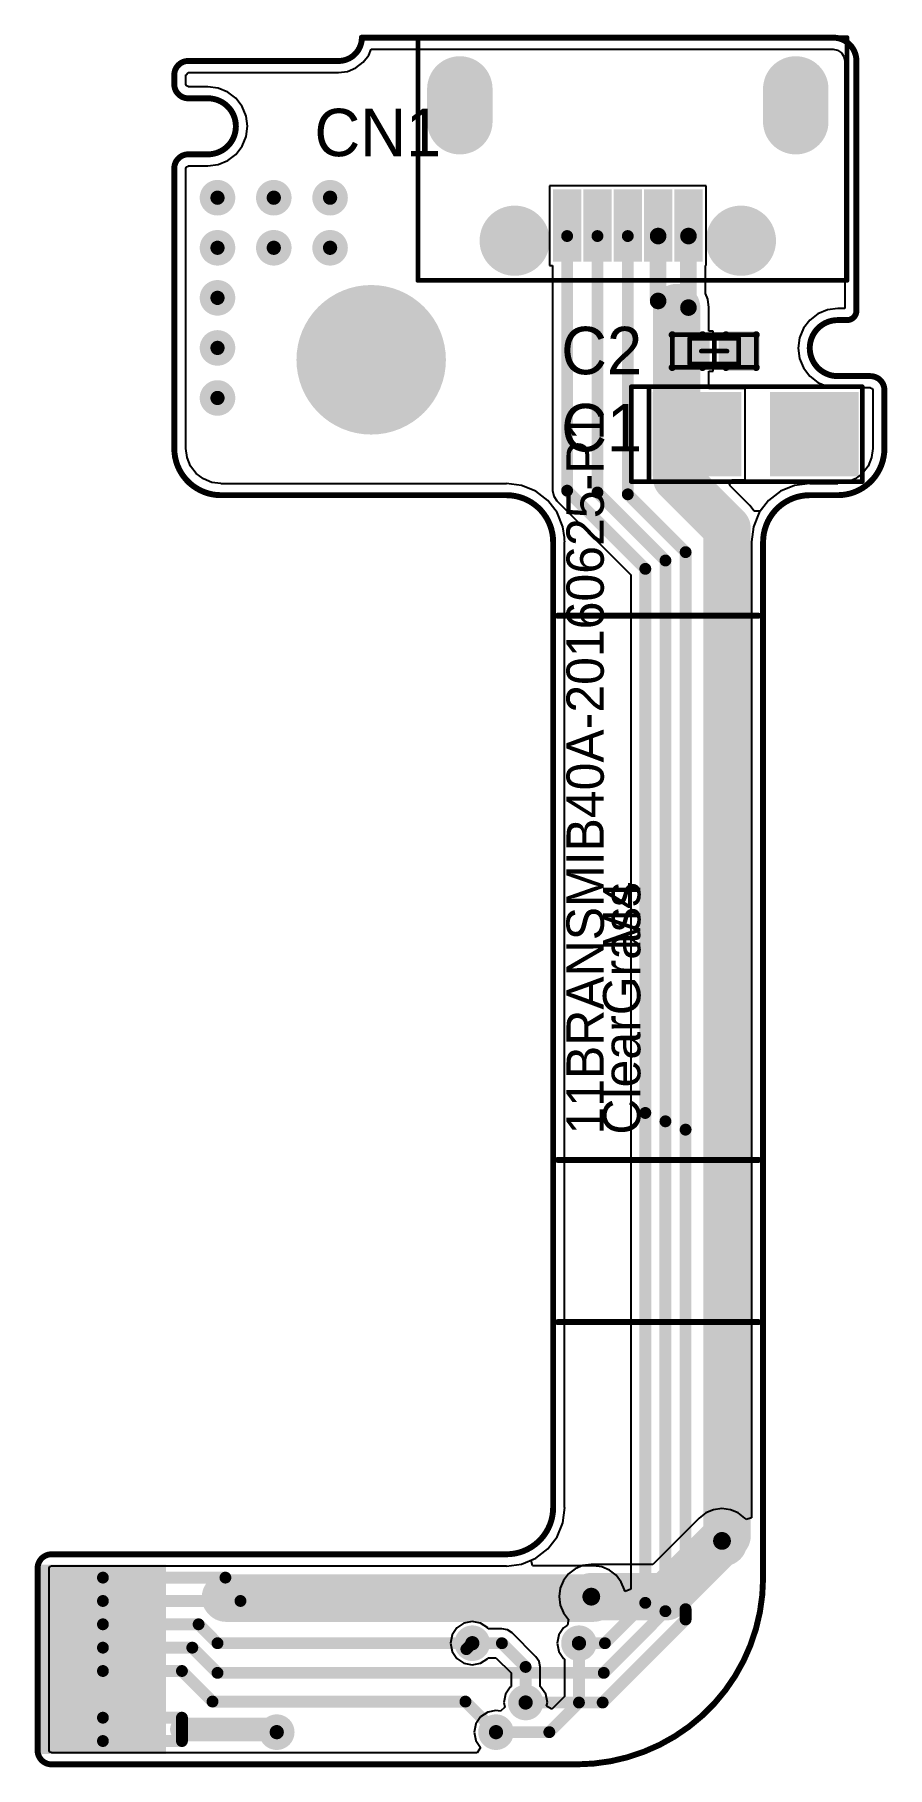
# Model space of a CAD drawing. Extents: x 64.4 to 82.6, y 166.1 to 203.2.
import ezdxf

# ---------------------------------------------------------------- set-up
doc = ezdxf.new("R2010")
doc.units = 0
doc.layers.get('0').update_dxf_attribs({"linetype": 'CONTINUOUS'})
for name, color, linetype in [('BOTTOMLAYER', 5, 'CONTINUOUS'), ('BOTTOMSOLDER', 6, 'CONTINUOUS'), ('KEEPOUTLAYER', 6, 'CONTINUOUS'), ('MECHANICAL13', 56, 'CONTINUOUS'), ('MECHANICAL15', 56, 'CONTINUOUS'), ('MULTILAYER', 9, 'CONTINUOUS'), ('PADHOLELAYER', 156, 'CONTINUOUS'), ('TOPLAYER', 1, 'CONTINUOUS'), ('TOPOVERLAY', 2, 'CONTINUOUS'), ('TOPPASTE', 8, 'CONTINUOUS'), ('TOPSOLDER', 216, 'CONTINUOUS'), ('VIAHOLELAYER', 16, 'CONTINUOUS')]:
    doc.layers.add(name, color=color, linetype=linetype)

msp = doc.modelspace()

# ---------------------------------------------------------------- texts
at = {"layer": 'TOPOVERLAY'}
for s, p in [('CN1', (70.349427, 200.634178)), ('C2', (75.637428, 195.96418)), ('C1', (75.637428, 194.31318))]:
    msp.add_text(s, height=1.016, dxfattribs=at).set_placement(p)
for s, p in [('11BRANSMIB40A-20160625-P1', (76.55146, 179.679181)), ('ClearGrass', (77.334427, 179.679178)), ('M4', (77.334427, 183.616178))]:
    msp.add_text(s, height=0.800001, rotation=90, dxfattribs=at).set_placement(p)

# ---------------------------------------------------------------- blocks, each defined once
blk = doc.blocks.new('MICRO_USB____1')
at = {"layer": 'BOTTOMLAYER'}
for points, const_width in [([(-2.749997, 1.45, 1), (-2.099996, 1.45, 1)], 0.649999), ([(2.100001, 1.45, 1), (2.750002, 1.45, 1)], 0.649999), ([(-3.899997, -1.1, 1), (-3.299998, -1.1, 1)], 0.599999), ([(3.300004, -1.1, 1), (3.900002, -1.1, 1)], 0.599999), ([(-3.899997, -1.799999, 1), (-3.299998, -1.799999, 1)], 0.599999), ([(3.300004, -1.799999, 1), (3.900002, -1.799999, 1)], 0.599999)]:
    blk.add_lwpolyline(points, format="xyb", close=True, dxfattribs=dict(at, const_width=const_width))
at = {"layer": 'BOTTOMLAYER', "const_width": 1.2}
for points in [[(-3.599998, -1.1), (-3.599998, -1.799999)], [(3.600003, -1.1), (3.600003, -1.799999)]]:
    blk.add_lwpolyline(points, dxfattribs=at)
at = {"layer": 'BOTTOMSOLDER'}
for points, const_width in [([(-2.800797, 1.45, 1), (-2.049196, 1.45, 1)], 0.751599), ([(2.049201, 1.45, 1), (2.800802, 1.45, 1)], 0.751599), ([(-3.950797, -1.1, 1), (-3.249198, -1.1, 1)], 0.701599), ([(3.249204, -1.1, 1), (3.950802, -1.1, 1)], 0.701599), ([(-3.950797, -1.799999, 1), (-3.249198, -1.799999, 1)], 0.701599), ([(3.249204, -1.799999, 1), (3.950802, -1.799999, 1)], 0.701599)]:
    blk.add_lwpolyline(points, format="xyb", close=True, dxfattribs=dict(at, const_width=const_width))
at = {"layer": 'BOTTOMSOLDER', "const_width": 1.4032}
for points in [[(-3.599998, -1.1), (-3.599998, -1.799999)], [(3.600003, -1.1), (3.600003, -1.799999)]]:
    blk.add_lwpolyline(points, dxfattribs=at)
at = {"layer": 'MULTILAYER'}
for points, const_width in [([(-2.749997, 1.45, 1), (-2.099996, 1.45, 1)], 0.649999), ([(2.100001, 1.45, 1), (2.750002, 1.45, 1)], 0.649999), ([(-3.899997, -1.1, 1), (-3.299998, -1.1, 1)], 0.599999), ([(3.300004, -1.1, 1), (3.900002, -1.1, 1)], 0.599999), ([(-3.899997, -1.799999, 1), (-3.299998, -1.799999, 1)], 0.599999), ([(3.300004, -1.799999, 1), (3.900002, -1.799999, 1)], 0.599999)]:
    blk.add_lwpolyline(points, format="xyb", close=True, dxfattribs=dict(at, const_width=const_width))
at = {"layer": 'MULTILAYER', "const_width": 1.2}
for points in [[(-3.599998, -1.1), (-3.599998, -1.799999)], [(3.600003, -1.1), (3.600003, -1.799999)]]:
    blk.add_lwpolyline(points, dxfattribs=at)
at = {"layer": 'PADHOLELAYER'}
for points, const_width in [([(-2.599997, 1.45, 1), (-2.249995, 1.45, 1)], 0.349999), ([(2.250001, 1.45, 1), (2.600002, 1.45, 1)], 0.349999), ([(-3.749998, -1.45, 1), (-3.449998, -1.45, 1)], 0.299999), ([(3.450003, -1.45, 1), (3.750003, -1.45, 1)], 0.299999)]:
    blk.add_lwpolyline(points, format="xyb", close=True, dxfattribs=dict(at, const_width=const_width))
at = {"layer": 'TOPLAYER'}
for points, const_width in [([(-2.749997, 1.45, 1), (-2.099996, 1.45, 1)], 0.649999), ([(2.100001, 1.45, 1), (2.750002, 1.45, 1)], 0.649999), ([(-3.899997, -1.1, 1), (-3.299998, -1.1, 1)], 0.599999), ([(3.300004, -1.1, 1), (3.900002, -1.1, 1)], 0.599999), ([(-3.899997, -1.799999, 1), (-3.299998, -1.799999, 1)], 0.599999), ([(3.300004, -1.799999, 1), (3.900002, -1.799999, 1)], 0.599999)]:
    blk.add_lwpolyline(points, format="xyb", close=True, dxfattribs=dict(at, const_width=const_width))
at = {"layer": 'TOPLAYER', "const_width": 1.2}
for points in [[(-3.599998, -1.1), (-3.599998, -1.799999)], [(3.600003, -1.1), (3.600003, -1.799999)]]:
    blk.add_lwpolyline(points, dxfattribs=at)
at = {"layer": 'TOPLAYER'}
for points in [[(-1.099998, 0.450002), (-1.099998, 1.800001), (-1.499997, 0.450002), (-1.499997, 1.800001)], [(-0.449999, 0.449999), (-0.449999, 1.799999), (-0.849998, 0.449999), (-0.849998, 1.799999)], [(0.200002, 0.450002), (0.200002, 1.800001), (-0.199997, 0.450002), (-0.199997, 1.800001)], [(0.850003, 0.449999), (0.850003, 1.799999), (0.450004, 0.449999), (0.450004, 1.799999)], [(1.500002, 0.449999), (1.500002, 1.799999), (1.100003, 0.449999), (1.100003, 1.799999)]]:
    blk.add_solid(points, dxfattribs=at)
at = {"layer": 'TOPOVERLAY', "const_width": 0.1}
for points in [[(4.500001, 2.3), (-4.700001, 2.3)], [(-4.699998, 2.3), (-4.699998, -2.899999)], [(4.500004, 2.299998), (4.500004, -2.899999)], [(4.500004, -2.899999), (-4.699998, -2.899999)]]:
    blk.add_lwpolyline(points, dxfattribs=at)
at = {"layer": 'TOPOVERLAY', "const_width": 0.05}
for points in [[(-4.724999, 2.3, 1), (-4.675002, 2.3, 1)], [(-4.724997, 2.3, 1), (-4.675, 2.3, 1)], [(4.475002, 2.3, 1), (4.525, 2.3, 1)], [(4.475005, 2.299998, 1), (4.525002, 2.299998, 1)], [(-4.724997, -2.899999, 1), (-4.675, -2.899999, 1)], [(-4.724997, -2.899999, 1), (-4.675, -2.899999, 1)], [(4.475005, -2.899999, 1), (4.525002, -2.899999, 1)], [(4.475005, -2.899999, 1), (4.525002, -2.899999, 1)]]:
    blk.add_lwpolyline(points, format="xyb", close=True, dxfattribs=at)
at = {"layer": 'TOPPASTE'}
for points in [[(-1.099998, 0.450002), (-1.099998, 1.800001), (-1.499997, 0.450002), (-1.499997, 1.800001)], [(-0.449999, 0.449999), (-0.449999, 1.799999), (-0.849998, 0.449999), (-0.849998, 1.799999)], [(0.200002, 0.450002), (0.200002, 1.800001), (-0.199997, 0.450002), (-0.199997, 1.800001)], [(0.850003, 0.449999), (0.850003, 1.799999), (0.450004, 0.449999), (0.450004, 1.799999)], [(1.500002, 0.449999), (1.500002, 1.799999), (1.100003, 0.449999), (1.100003, 1.799999)]]:
    blk.add_solid(points, dxfattribs=at)
at = {"layer": 'TOPSOLDER'}
for points, const_width in [([(-2.800797, 1.45, 1), (-2.049196, 1.45, 1)], 0.751599), ([(2.049201, 1.45, 1), (2.800802, 1.45, 1)], 0.751599), ([(-3.950797, -1.1, 1), (-3.249198, -1.1, 1)], 0.701599), ([(3.249204, -1.1, 1), (3.950802, -1.1, 1)], 0.701599), ([(-3.950797, -1.799999, 1), (-3.249198, -1.799999, 1)], 0.701599), ([(3.249204, -1.799999, 1), (3.950802, -1.799999, 1)], 0.701599)]:
    blk.add_lwpolyline(points, format="xyb", close=True, dxfattribs=dict(at, const_width=const_width))
at = {"layer": 'TOPSOLDER', "const_width": 1.4032}
for points in [[(-3.599998, -1.1), (-3.599998, -1.799999)], [(3.600003, -1.1), (3.600003, -1.799999)]]:
    blk.add_lwpolyline(points, dxfattribs=at)
at = {"layer": 'TOPSOLDER'}
for points in [[(-0.998398, 0.348402), (-0.998398, 1.901601), (-1.601597, 0.348402), (-1.601597, 1.901601)], [(-0.348399, 0.348399), (-0.348399, 1.901599), (-0.951598, 0.348399), (-0.951598, 1.901599)], [(0.301602, 0.348402), (0.301602, 1.901601), (-0.301597, 0.348402), (-0.301597, 1.901601)], [(0.951603, 0.348399), (0.951603, 1.901599), (0.348404, 0.348399), (0.348404, 1.901599)], [(1.601602, 0.348399), (1.601602, 1.901599), (0.998403, 0.348399), (0.998403, 1.901599)]]:
    blk.add_solid(points, dxfattribs=at)
blk = doc.blocks.new('0402C_2')
at = {"layer": 'MECHANICAL13', "const_width": 0.1}
for points in [[(0.525, 0.275003), (-0.525, 0.275003)], [(-0.525, 0.275003), (-0.525, -0.274998)], [(0.525, 0.275003), (0.525, -0.274998)], [(0.525, -0.274998), (-0.525, -0.274998)]]:
    blk.add_lwpolyline(points, dxfattribs=at)
at = {"layer": 'MECHANICAL13', "const_width": 0.05}
for points in [[(-0.549999, 0.275003, 1), (-0.500002, 0.275003, 1)], [(-0.549999, 0.275003, 1), (-0.500002, 0.275003, 1)], [(0.500002, 0.275003, 1), (0.549999, 0.275003, 1)], [(0.500002, 0.275003, 1), (0.549999, 0.275003, 1)], [(-0.549999, -0.274998, 1), (-0.500002, -0.274998, 1)], [(-0.549999, -0.274998, 1), (-0.500002, -0.274998, 1)], [(0.500002, -0.274998, 1), (0.549999, -0.274998, 1)], [(0.500002, -0.274998, 1), (0.549999, -0.274998, 1)]]:
    blk.add_lwpolyline(points, format="xyb", close=True, dxfattribs=at)
at = {"layer": 'MECHANICAL15', "const_width": 0.1}
for points in [[(-0.899998, 0.350002), (-0.899998, -0.349997)], [(0.900001, 0.350002), (-0.899998, 0.350002)], [(0.900001, 0.350002), (0.900001, -0.349997)], [(0.275001, 0.000003), (-0.274998, 0.000003)], [(0, 0.275003), (0, -0.274998)], [(0.900001, -0.349997), (-0.899998, -0.349997)]]:
    blk.add_lwpolyline(points, dxfattribs=at)
at = {"layer": 'MECHANICAL15', "const_width": 0.05}
for points in [[(-0.924997, 0.350002, 1), (-0.875, 0.350002, 1)], [(-0.924997, 0.350002, 1), (-0.875, 0.350002, 1)], [(0.875002, 0.350002, 1), (0.924999, 0.350002, 1)], [(0.875002, 0.350002, 1), (0.924999, 0.350002, 1)], [(-0.299997, 0.000003, 1), (-0.249999, 0.000003, 1)], [(-0.024999, 0.275003, 1), (0.024999, 0.275003, 1)], [(0.250002, 0.000003, 1), (0.299999, 0.000003, 1)], [(-0.924997, -0.349997, 1), (-0.875, -0.349997, 1)], [(-0.924997, -0.349997, 1), (-0.875, -0.349997, 1)], [(-0.024999, -0.274998, 1), (0.024999, -0.274998, 1)], [(0.875002, -0.349997, 1), (0.924999, -0.349997, 1)], [(0.875002, -0.349997, 1), (0.924999, -0.349997, 1)]]:
    blk.add_lwpolyline(points, format="xyb", close=True, dxfattribs=at)
at = {"layer": 'TOPLAYER'}
for points in [[(-0.2, -0.249997), (-0.2, 0.250002), (-0.799998, -0.249997), (-0.799998, 0.250002)], [(0.800001, -0.249997), (0.800001, 0.250002), (0.200002, -0.249997), (0.200002, 0.250002)]]:
    blk.add_solid(points, dxfattribs=at)
at = {"layer": 'TOPOVERLAY', "const_width": 0.1524}
for points in [[(-0.250083, 0.349921), (-0.900082, 0.349921)], [(-0.900082, 0.349921), (-0.900082, -0.350078)], [(0.899917, 0.349921), (0.249916, 0.349921)], [(0.899917, 0.349921), (0.899917, -0.350078)], [(-0.250083, -0.350078), (-0.900082, -0.350078)], [(0.899917, -0.350078), (0.249916, -0.350078)]]:
    blk.add_lwpolyline(points, dxfattribs=at)
at = {"layer": 'TOPOVERLAY', "const_width": 0.0762}
for points in [[(-0.938182, 0.349921, 1), (-0.861982, 0.349921, 1)], [(-0.938182, 0.349921, 1), (-0.861982, 0.349921, 1)], [(-0.288183, 0.349921, 1), (-0.211983, 0.349921, 1)], [(0.211816, 0.349921, 1), (0.288016, 0.349921, 1)], [(0.861817, 0.349921, 1), (0.938017, 0.349921, 1)], [(0.861817, 0.349921, 1), (0.938017, 0.349921, 1)], [(-0.938182, -0.350078, 1), (-0.861982, -0.350078, 1)], [(-0.938182, -0.350078, 1), (-0.861982, -0.350078, 1)], [(-0.288183, -0.350078, 1), (-0.211983, -0.350078, 1)], [(0.211816, -0.350078, 1), (0.288016, -0.350078, 1)], [(0.861817, -0.350078, 1), (0.938017, -0.350078, 1)], [(0.861817, -0.350078, 1), (0.938017, -0.350078, 1)]]:
    blk.add_lwpolyline(points, format="xyb", close=True, dxfattribs=at)
at = {"layer": 'TOPPASTE'}
for points in [[(-0.2, -0.249997), (-0.2, 0.250002), (-0.799998, -0.249997), (-0.799998, 0.250002)], [(0.800001, -0.249997), (0.800001, 0.250002), (0.200002, -0.249997), (0.200002, 0.250002)]]:
    blk.add_solid(points, dxfattribs=at)
at = {"layer": 'TOPSOLDER'}
for points in [[(-0.0984, -0.351597), (-0.0984, 0.351602), (-0.901598, -0.351597), (-0.901598, 0.351602)], [(0.901601, -0.351597), (0.901601, 0.351602), (0.098402, -0.351597), (0.098402, 0.351602)]]:
    blk.add_solid(points, dxfattribs=at)
blk = doc.blocks.new('3216_3')
at = {"layer": 'TOPLAYER'}
for points in [[(-0.406001, -0.799998), (-0.406001, 0.799998), (-2.105998, -0.799998), (-2.105998, 0.799998)], [(2.105998, -0.799998), (2.105998, 0.799998), (0.406001, -0.799998), (0.406001, 0.799998)]]:
    blk.add_solid(points, dxfattribs=at)
at = {"layer": 'TOPOVERLAY', "const_width": 0.1}
for points in [[(-2.667, 1.016), (2.286, 1.016)], [(-2.667, -1.016), (-2.667, 1.016)], [(-2.286, -1.016), (-2.286, 1.016)], [(2.286, -1.016), (2.286, 1.016)], [(-2.667, -1.016), (2.286, -1.016)]]:
    blk.add_lwpolyline(points, dxfattribs=at)
at = {"layer": 'TOPOVERLAY', "const_width": 0.05}
for points in [[(-2.691999, 1.016, 1), (-2.642001, 1.016, 1)], [(-2.691999, 1.016, 1), (-2.642001, 1.016, 1)], [(-2.310999, 1.016, 1), (-2.261001, 1.016, 1)], [(2.261001, 1.016, 1), (2.310999, 1.016, 1)], [(2.261001, 1.016, 1), (2.310999, 1.016, 1)], [(-2.691999, -1.016, 1), (-2.642001, -1.016, 1)], [(-2.691999, -1.016, 1), (-2.642001, -1.016, 1)], [(-2.310999, -1.016, 1), (-2.261001, -1.016, 1)], [(2.261001, -1.016, 1), (2.310999, -1.016, 1)], [(2.261001, -1.016, 1), (2.310999, -1.016, 1)]]:
    blk.add_lwpolyline(points, format="xyb", close=True, dxfattribs=at)
at = {"layer": 'TOPPASTE'}
for points in [[(-0.406001, -0.799998), (-0.406001, 0.799998), (-2.105998, -0.799998), (-2.105998, 0.799998)], [(2.105998, -0.799998), (2.105998, 0.799998), (0.406001, -0.799998), (0.406001, 0.799998)]]:
    blk.add_solid(points, dxfattribs=at)
at = {"layer": 'TOPSOLDER'}
for points in [[(-0.304401, -0.901598), (-0.304401, 0.901598), (-2.207598, -0.901598), (-2.207598, 0.901598)], [(2.207598, -0.901598), (2.207598, 0.901598), (0.304401, -0.901598), (0.304401, 0.901598)]]:
    blk.add_solid(points, dxfattribs=at)

# ---------------------------------------------------------------- linework, layer by layer
at = {"layer": 'BOTTOMLAYER'}
for p, q in [((71.239276, 202.526656), (71.394129, 202.645477)), ((71.394129, 202.645477), (71.512951, 202.800331)), ((71.512951, 202.800331), (71.565897, 202.928151)), ((71.565897, 202.928151), (81.465428, 202.928151)), ((81.465428, 202.928151), (81.465428, 202.924997)), ((81.465428, 202.924997), (81.561412, 202.905904)), ((81.561412, 202.905904), (81.642783, 202.851535)), ((81.642783, 202.851535), (81.697152, 202.770163)), ((81.697152, 202.770163), (81.716245, 202.674179)), ((81.716245, 202.674179), (81.7194, 202.674179)), ((81.7194, 202.674179), (81.7194, 197.370207)), ((67.591455, 202.374175), (67.591457, 202.374177)), ((67.591455, 202.17418), (67.591455, 202.374175)), ((67.591457, 202.374177), (67.59146, 202.374182)), ((67.591457, 202.374177), (67.591457, 202.374177)), ((67.59146, 202.374182), (67.595638, 202.374182)), ((67.595638, 202.374182), (67.598221, 202.380421)), ((67.598221, 202.380421), (67.645427, 202.423969)), ((67.645427, 202.423977), (67.645427, 202.428152)), ((67.645427, 202.428152), (70.865428, 202.428152)), ((67.645432, 202.423974), (67.645427, 202.423977)), ((67.645427, 202.423969), (67.645432, 202.423974)), ((70.865428, 202.426484), (71.058946, 202.45196)), ((70.865428, 202.428152), (70.865428, 202.426484)), ((71.058946, 202.45196), (71.239276, 202.526656)), ((67.595638, 202.17418), (67.591455, 202.17418)), ((67.610223, 202.138973), (67.595638, 202.17418)), ((67.64543, 202.124389), (67.610223, 202.138973)), ((67.64543, 202.120205), (67.64543, 202.124389)), ((68.065426, 202.120205), (67.64543, 202.120205)), ((68.28505, 202.093825), (68.065426, 202.122738)), ((68.065426, 202.122738), (68.065426, 202.120205)), ((68.489706, 202.009052), (68.28505, 202.093825)), ((68.665448, 201.874201), (68.489706, 202.009052)), ((68.800299, 201.698459), (68.665448, 201.874201)), ((68.885072, 201.493803), (68.800299, 201.698459)), ((68.913985, 201.27418), (68.885072, 201.493803)), ((68.885072, 201.054556), (68.913985, 201.27418)), ((68.665448, 200.674158), (68.800299, 200.849901)), ((68.800299, 200.849901), (68.885072, 201.054556)), ((67.595636, 200.374179), (67.610218, 200.409386)), ((67.610218, 200.409386), (67.645425, 200.423968)), ((67.645425, 200.423968), (67.645425, 200.428151)), ((67.645425, 200.428151), (67.645427, 200.428151)), ((67.645427, 200.428151), (67.645427, 200.428151)), ((67.645427, 200.428151), (68.065426, 200.428151)), ((68.065426, 200.425621), (68.28505, 200.454534)), ((68.065426, 200.428151), (68.065426, 200.425621)), ((68.28505, 200.454534), (68.489706, 200.539307)), ((68.489706, 200.539307), (68.665448, 200.674158)), ((67.591455, 194.374181), (67.591455, 200.374179)), ((67.591455, 200.374179), (67.595636, 200.374179)), ((80.965406, 197.124201), (80.830555, 196.948458)), ((81.141148, 197.259052), (80.965406, 197.124201)), ((81.345804, 197.343824), (81.141148, 197.259052)), ((81.565427, 197.372737), (81.345804, 197.343824)), ((81.565427, 197.370207), (81.565427, 197.372737)), ((81.7194, 197.370207), (81.565427, 197.370207)), ((80.745782, 196.743803), (80.716869, 196.524179)), ((80.830555, 196.948458), (80.745782, 196.743803)), ((80.716869, 196.524179), (80.745782, 196.304555)), ((80.745782, 196.304555), (80.830555, 196.0999)), ((80.830555, 196.0999), (80.965406, 195.924157)), ((80.965406, 195.924157), (81.141148, 195.789306)), ((81.141148, 195.789306), (81.345804, 195.704534)), ((81.345804, 195.704534), (81.565427, 195.675621)), ((81.565427, 195.675621), (81.565427, 195.678153)), ((81.565427, 195.678153), (82.265429, 195.678153)), ((82.265429, 195.678153), (82.265429, 195.678153)), ((82.265429, 195.678153), (82.265431, 195.678153)), ((82.265431, 195.678153), (82.265431, 195.67397)), ((82.265431, 195.67397), (82.300638, 195.659388)), ((82.300638, 195.659388), (82.31522, 195.624181)), ((82.31522, 195.624181), (82.319401, 195.624181)), ((82.319401, 195.624181), (82.319401, 194.374181)), ((67.592992, 194.374181), (67.591455, 194.374181)), ((67.61863, 194.179436), (67.592992, 194.374181)), ((67.693799, 193.997961), (67.61863, 194.179436)), ((82.292226, 194.179436), (82.217057, 193.997961)), ((82.317864, 194.374181), (82.292226, 194.179436)), ((82.319401, 194.374181), (82.317864, 194.374181)), ((67.813375, 193.842127), (67.693799, 193.997961)), ((67.969211, 193.722551), (67.813375, 193.842127)), ((68.150684, 193.647383), (67.969211, 193.722551)), ((81.941645, 193.722551), (81.760172, 193.647383)), ((82.097481, 193.842127), (81.941645, 193.722551)), ((82.217057, 193.997961), (82.097481, 193.842127)), ((68.345428, 193.621744), (68.150684, 193.647383)), ((68.345428, 193.620207), (68.345428, 193.621744)), ((74.465414, 193.620207), (68.345428, 193.620207)), ((74.465426, 193.62021), (74.465414, 193.620207)), ((74.789472, 193.583532), (74.465426, 193.626194)), ((74.465426, 193.626194), (74.465426, 193.62021)), ((75.091432, 193.458457), (74.789472, 193.583532)), ((75.350733, 193.259489), (75.091432, 193.458457)), ((80.339423, 193.458455), (80.080122, 193.259486)), ((80.641383, 193.58353), (80.339423, 193.458455)), ((80.965429, 193.626191), (80.641383, 193.58353)), ((80.965429, 193.620207), (80.965429, 193.626191)), ((81.565427, 193.620207), (80.965429, 193.620207)), ((81.760172, 193.647383), (81.565427, 193.621744)), ((81.565427, 193.621744), (81.565427, 193.620207)), ((75.549702, 193.000188), (75.350733, 193.259489)), ((75.674776, 192.698228), (75.549702, 193.000188)), ((79.881153, 193.000185), (79.756079, 192.698225)), ((80.080122, 193.259486), (79.881153, 193.000185)), ((75.705523, 192.464705), (75.674776, 192.69823)), ((75.674776, 192.69823), (75.674776, 192.698228)), ((79.756079, 192.698225), (79.713417, 192.37418)), ((75.705525, 192.464667), (75.705523, 192.464705)), ((75.711492, 192.419356), (75.705525, 192.464667)), ((75.711454, 192.374175), (75.711456, 192.374177)), ((75.711454, 171.691181), (75.711454, 192.374175)), ((75.711456, 192.374177), (75.711489, 192.374182)), ((75.711456, 192.374177), (75.711456, 192.374177)), ((75.711456, 192.374177), (75.711456, 192.374177)), ((75.711489, 192.374182), (75.711489, 192.37418)), ((75.711489, 192.37418), (75.717441, 192.37418)), ((75.717342, 192.374952), (75.711492, 192.419359)), ((75.711492, 192.419359), (75.711492, 192.419356)), ((75.717441, 192.37418), (75.717342, 192.374952)), ((79.713417, 192.37418), (79.719401, 192.37418)), ((79.719401, 192.37418), (79.719401, 171.473724)), ((75.674776, 171.367135), (75.717438, 171.691181)), ((75.717438, 171.691181), (75.711454, 171.691181)), ((78.595276, 171.466297), (77.604079, 170.475097)), ((78.738534, 171.576225), (78.595276, 171.466297)), ((78.905364, 171.645329), (78.738534, 171.576225)), ((79.084396, 171.668895), (78.905364, 171.645329)), ((79.263425, 171.645329), (79.084396, 171.668895)), ((79.430255, 171.576225), (79.263425, 171.645329)), ((79.573514, 171.466297), (79.430255, 171.576225)), ((79.59914, 171.432901), (79.573514, 171.466297)), ((79.719401, 171.473724), (79.59914, 171.432901)), ((75.549702, 171.065175), (75.674776, 171.367135)), ((75.091432, 170.606905), (75.350733, 170.805874)), ((75.350733, 170.805874), (75.549702, 171.065175)), ((64.661456, 166.491178), (64.661456, 170.391178)), ((64.661456, 170.391178), (64.665636, 170.391178)), ((64.665636, 170.391178), (64.680221, 170.426385)), ((64.680221, 170.426385), (64.715428, 170.44097)), ((64.715428, 170.44097), (64.715428, 170.445153)), ((64.715428, 170.445153), (74.465426, 170.445153)), ((74.465426, 170.439169), (74.789472, 170.481831)), ((74.465426, 170.445153), (74.465426, 170.439169)), ((74.789472, 170.481831), (75.091432, 170.606905)), ((75.937052, 170.382425), (75.793793, 170.272497)), ((76.103881, 170.451529), (75.937052, 170.382425)), ((76.282911, 170.475097), (76.103881, 170.451529)), ((77.604079, 170.475097), (76.282911, 170.475097)), ((75.683864, 170.129238), (75.614761, 169.962408)), ((75.793793, 170.272497), (75.683864, 170.129238)), ((75.614761, 169.962408), (75.591192, 169.783379)), ((75.591192, 169.783379), (75.614761, 169.60435)), ((75.614761, 169.60435), (75.683864, 169.43752)), ((73.732428, 169.252336), (73.554039, 169.216852)), ((73.910817, 169.216852), (73.732428, 169.252336)), ((75.683864, 169.43752), (75.792183, 169.296359)), ((75.792183, 169.296359), (75.771497, 169.171054)), ((73.301756, 168.964569), (73.266272, 168.78618)), ((73.402807, 169.115801), (73.301756, 168.964569)), ((73.554039, 169.216852), (73.402807, 169.115801)), ((74.062049, 169.115801), (73.910817, 169.216852)), ((74.074645, 169.096952), (74.062049, 169.115801)), ((74.367428, 169.096952), (74.074645, 169.096952)), ((74.486356, 169.073297), (74.367428, 169.096952)), ((74.587176, 169.005928), (74.486356, 169.073297)), ((75.095176, 168.497928), (74.587176, 169.005928)), ((75.587756, 168.964569), (75.552272, 168.78618)), ((75.688807, 169.115801), (75.587756, 168.964569)), ((75.771497, 169.171054), (75.688807, 169.115801)), ((73.266272, 168.78618), (73.301756, 168.607791)), ((73.301756, 168.607791), (73.402807, 168.456559)), ((75.162545, 168.397108), (75.095176, 168.497928)), ((75.552272, 168.78618), (75.587756, 168.607791)), ((75.587756, 168.607791), (75.688807, 168.456559)), ((73.402807, 168.456559), (73.554039, 168.355508)), ((73.554039, 168.355508), (73.732428, 168.320024)), ((73.732428, 168.320024), (73.910817, 168.355508)), ((73.910817, 168.355508), (74.062049, 168.456559)), ((74.062049, 168.456559), (74.074645, 168.475409)), ((74.074645, 168.475409), (74.238703, 168.475409)), ((74.238703, 168.475409), (74.564657, 168.149455)), ((74.564657, 168.149455), (74.564657, 167.858397)), ((75.1862, 168.27818), (75.162545, 168.397108)), ((75.1862, 167.858397), (75.1862, 168.27818)), ((75.688807, 168.456559), (75.707657, 168.443963)), ((75.707657, 168.443963), (75.707657, 167.644905)), ((74.545807, 167.845801), (74.444756, 167.694569)), ((74.564657, 167.858397), (74.545807, 167.845801)), ((75.205049, 167.845801), (75.1862, 167.858397)), ((75.3061, 167.694569), (75.205049, 167.845801)), ((74.428899, 167.417514), (74.339094, 167.32771)), ((74.444756, 167.694569), (74.409272, 167.51618)), ((74.409272, 167.51618), (74.428899, 167.417514)), ((75.341584, 167.51618), (75.3061, 167.694569)), ((75.325326, 167.434448), (75.341584, 167.51618)), ((75.437332, 167.37458), (75.325326, 167.434448)), ((75.707657, 167.644905), (75.437332, 167.37458)), ((73.809756, 167.059569), (73.774272, 166.88118)), ((73.910807, 167.210801), (73.809756, 167.059569)), ((74.062039, 167.311852), (73.910807, 167.210801)), ((74.240428, 167.347336), (74.062039, 167.311852)), ((74.339094, 167.32771), (74.240428, 167.347336)), ((73.774272, 166.88118), (73.809756, 166.702791)), ((73.809756, 166.702791), (73.910807, 166.551562)), ((64.665636, 166.491178), (64.661456, 166.491178)), ((64.680219, 166.455971), (64.665636, 166.491178)), ((64.711565, 166.442995), (64.680219, 166.455971)), ((64.71157, 166.442987), (64.711565, 166.442995)), ((64.715426, 166.441389), (64.71157, 166.442987)), ((64.715431, 166.437206), (64.715426, 166.441392)), ((64.715426, 166.441392), (64.715426, 166.441389)), ((73.834396, 166.437206), (64.715431, 166.437206)), ((64.715431, 166.437206), (64.715431, 166.437206)), ((64.715431, 166.437206), (64.715431, 166.437206)), ((64.715431, 166.437206), (64.715431, 166.437206)), ((73.910807, 166.551562), (73.834396, 166.437206))]:
    msp.add_line(p, q, dxfattribs=at)
for points, const_width in [([(68.131728, 199.745173, 1), (68.411128, 199.745173, 1)], 0.2794), ([(69.338228, 199.745173, 1), (69.617628, 199.745173, 1)], 0.2794), ([(70.544728, 199.745173, 1), (70.824128, 199.745173, 1)], 0.2794), ([(68.131728, 198.672925, 1), (68.411128, 198.672925, 1)], 0.2794), ([(69.338228, 198.672925, 1), (69.617628, 198.672925, 1)], 0.2794), ([(70.544728, 198.672925, 1), (70.824128, 198.672925, 1)], 0.2794), ([(68.131728, 197.600677, 1), (68.411128, 197.600677, 1)], 0.2794), ([(70.815429, 196.274179, 1), (72.315426, 196.274179, 1)], 1.5), ([(68.131728, 196.528428, 1), (68.411128, 196.528428, 1)], 0.2794), ([(68.131728, 195.45618, 1), (68.411128, 195.45618, 1)], 0.2794), ([(78.830396, 170.977179, 1), (79.338396, 170.977179, 1)], 0.508), ([(78.893896, 170.977179, 1), (79.274896, 170.977179, 1)], 0.381), ([(76.028911, 169.783379, 1), (76.536911, 169.783379, 1)], 0.508), ([(76.092411, 169.783379, 1), (76.473411, 169.783379, 1)], 0.381), ([(77.636596, 169.783379, 1), (78.144596, 169.783379, 1)], 0.508), ([(77.636596, 169.783379, 1), (78.144596, 169.783379, 1)], 0.508), ([(73.592728, 168.78618, 1), (73.872128, 168.78618, 1)], 0.2794), ([(73.668928, 168.78618, 1), (73.795928, 168.78618, 1)], 0.127), ([(74.303928, 168.78618, 1), (74.430928, 168.78618, 1)], 0.127), ([(74.303928, 168.78618, 1), (74.430928, 168.78618, 1)], 0.127), ([(75.878728, 168.78618, 1), (76.158128, 168.78618, 1)], 0.2794), ([(75.954928, 168.78618, 1), (76.081928, 168.78618, 1)], 0.127), ([(74.811928, 168.27818, 1), (74.938928, 168.27818, 1)], 0.127), ([(74.811928, 168.27818, 1), (74.938928, 168.27818, 1)], 0.127), ([(74.735728, 167.51618, 1), (75.015128, 167.51618, 1)], 0.2794), ([(74.811928, 167.51618, 1), (74.938928, 167.51618, 1)], 0.127), ([(75.954928, 167.51618, 1), (76.081928, 167.51618, 1)], 0.127), ([(75.954928, 167.51618, 1), (76.081928, 167.51618, 1)], 0.127), ([(69.401728, 166.88118, 1), (69.681128, 166.88118, 1)], 0.2794), ([(74.100728, 166.88118, 1), (74.380128, 166.88118, 1)], 0.2794), ([(74.176928, 166.88118, 1), (74.303928, 166.88118, 1)], 0.127), ([(75.319928, 166.88118, 1), (75.446928, 166.88118, 1)], 0.127), ([(75.319928, 166.88118, 1), (75.446928, 166.88118, 1)], 0.127)]:
    msp.add_lwpolyline(points, format="xyb", close=True, dxfattribs=dict(at, const_width=const_width))
for points, const_width in [([(77.890596, 169.783379), (79.084396, 170.977179)], 1.016), ([(76.282911, 169.783379), (77.890596, 169.783379)], 1.016), ([(73.732428, 168.78618), (74.367428, 168.78618)], 0.254), ([(74.367428, 168.78618), (74.875428, 168.27818)], 0.254), ([(76.018428, 167.51618), (76.018428, 168.78618)], 0.254), ([(74.875428, 167.51618), (74.875428, 168.27818)], 0.254), ([(75.383428, 166.88118), (76.018428, 167.51618)], 0.254), ([(74.240428, 166.88118), (75.383428, 166.88118)], 0.254)]:
    msp.add_lwpolyline(points, dxfattribs=dict(at, const_width=const_width))
at = {"layer": 'BOTTOMSOLDER'}
for points, const_width in [([(68.080928, 199.745173, 1), (68.461928, 199.745173, 1)], 0.381), ([(69.287428, 199.745173, 1), (69.668428, 199.745173, 1)], 0.381), ([(70.493928, 199.745173, 1), (70.874928, 199.745173, 1)], 0.381), ([(68.080928, 198.672925, 1), (68.461928, 198.672925, 1)], 0.381), ([(69.287428, 198.672925, 1), (69.668428, 198.672925, 1)], 0.381), ([(70.493928, 198.672925, 1), (70.874928, 198.672925, 1)], 0.381), ([(68.080928, 197.600677, 1), (68.461928, 197.600677, 1)], 0.381), ([(70.764629, 196.274179, 1), (72.366226, 196.274179, 1)], 1.6016), ([(68.080928, 196.528428, 1), (68.461928, 196.528428, 1)], 0.381), ([(68.080928, 195.45618, 1), (68.461928, 195.45618, 1)], 0.381), ([(78.843096, 170.977179, 1), (79.325696, 170.977179, 1)], 0.4826), ([(76.041611, 169.783379, 1), (76.524211, 169.783379, 1)], 0.4826), ([(73.541928, 168.78618, 1), (73.922928, 168.78618, 1)], 0.381), ([(75.827928, 168.78618, 1), (76.208928, 168.78618, 1)], 0.381), ([(74.684928, 167.51618, 1), (75.065928, 167.51618, 1)], 0.381), ([(69.350928, 166.88118, 1), (69.731928, 166.88118, 1)], 0.381), ([(74.049928, 166.88118, 1), (74.430928, 166.88118, 1)], 0.381)]:
    msp.add_lwpolyline(points, format="xyb", close=True, dxfattribs=dict(at, const_width=const_width))
at = {"layer": 'KEEPOUTLAYER', "const_width": 0.127}
for points in [[(71.365427, 203.174178, -0.414214), (70.865428, 202.674179)], [(81.465428, 203.174178, -0.414214), (81.965427, 202.674179)], [(67.345428, 202.374182, -0.414214), (67.645427, 202.674182)], [(67.64543, 201.874178, -0.414214), (67.345428, 202.17418)], [(68.065426, 201.874178, -1), (68.065426, 200.674181)], [(67.345425, 200.374179, -0.414214), (67.645425, 200.674178)], [(81.565427, 195.92418, -1), (81.565427, 197.124178)], [(81.965427, 197.32418, -0.414208), (81.765427, 197.124183)], [(82.265431, 195.92418, -0.414214), (82.56543, 195.624181)], [(68.345428, 193.37418, -0.414214), (67.345428, 194.374181)], [(82.565428, 194.374181, -0.414214), (81.565427, 193.37418)], [(74.465426, 193.374183, -0.414214), (75.465427, 192.374182)], [(79.965428, 192.37418, -0.414214), (80.965429, 193.37418)], [(75.465427, 171.691181, -0.414214), (74.465426, 170.69118)], [(64.415426, 170.391178, -0.414214), (64.715428, 170.69118)], [(79.965428, 170.191181, -0.414214), (75.965426, 166.191179)], [(64.715426, 166.191179, -0.414214), (64.415426, 166.491178)]]:
    msp.add_lwpolyline(points, format="xyb", dxfattribs=at)
for points in [[(71.365427, 203.174178), (81.465428, 203.174178)], [(67.645427, 202.674179), (70.865428, 202.674179)], [(81.965427, 197.32418), (81.965427, 202.674179)], [(67.345428, 202.17418), (67.345428, 202.37418)], [(67.645427, 201.874178), (68.065426, 201.874178)], [(67.345428, 194.374181), (67.345428, 200.374181)], [(67.645427, 200.674178), (68.065426, 200.674178)], [(81.565427, 197.12418), (81.765427, 197.12418)], [(81.565427, 195.92418), (82.265429, 195.92418)], [(82.565428, 194.374181), (82.565428, 195.624181)], [(68.345428, 193.37418), (74.465429, 193.37418)], [(80.965429, 193.37418), (81.565427, 193.37418)], [(75.465427, 171.691181), (75.465427, 192.37418)], [(79.965428, 170.191181), (79.965428, 192.37418)], [(64.715428, 170.69118), (74.465429, 170.69118)], [(64.415429, 166.491178), (64.415429, 170.391178)], [(64.715428, 166.191179), (75.965428, 166.191179)]]:
    msp.add_lwpolyline(points, dxfattribs=at)
at = {"layer": 'KEEPOUTLAYER', "const_width": 0.0635}
for points in [[(71.333677, 203.174178, 1), (71.397177, 203.174178, 1)], [(71.333677, 203.174178, 1), (71.397177, 203.174178, 1)], [(81.433678, 203.174178, 1), (81.497178, 203.174178, 1)], [(81.433678, 203.174178, 1), (81.497178, 203.174178, 1)], [(67.613677, 202.674182, 1), (67.677177, 202.674182, 1)], [(67.613677, 202.674179, 1), (67.677177, 202.674179, 1)], [(70.833678, 202.674179, 1), (70.897178, 202.674179, 1)], [(70.833678, 202.674179, 1), (70.897178, 202.674179, 1)], [(81.933677, 202.674179, 1), (81.997177, 202.674179, 1)], [(81.933677, 202.674179, 1), (81.997177, 202.674179, 1)], [(67.313678, 202.374182, 1), (67.377178, 202.374182, 1)], [(67.313678, 202.37418, 1), (67.377178, 202.37418, 1)], [(67.313678, 202.17418, 1), (67.377178, 202.17418, 1)], [(67.313678, 202.17418, 1), (67.377178, 202.17418, 1)], [(67.613677, 201.874178, 1), (67.677177, 201.874178, 1)], [(67.61368, 201.874178, 1), (67.67718, 201.874178, 1)], [(68.033676, 201.874178, 1), (68.097176, 201.874178, 1)], [(68.033676, 201.874178, 1), (68.097176, 201.874178, 1)], [(67.313675, 200.374179, 1), (67.377175, 200.374179, 1)], [(67.313678, 200.374181, 1), (67.377178, 200.374181, 1)], [(67.613675, 200.674178, 1), (67.677175, 200.674178, 1)], [(67.613677, 200.674178, 1), (67.677177, 200.674178, 1)], [(68.033676, 200.674181, 1), (68.097176, 200.674181, 1)], [(68.033676, 200.674178, 1), (68.097176, 200.674178, 1)], [(81.533677, 197.12418, 1), (81.597177, 197.12418, 1)], [(81.533677, 197.124178, 1), (81.597177, 197.124178, 1)], [(81.733677, 197.124183, 1), (81.797177, 197.124183, 1)], [(81.733677, 197.12418, 1), (81.797177, 197.12418, 1)], [(81.933677, 197.32418, 1), (81.997177, 197.32418, 1)], [(81.933677, 197.32418, 1), (81.997177, 197.32418, 1)], [(81.533677, 195.92418, 1), (81.597177, 195.92418, 1)], [(81.533677, 195.92418, 1), (81.597177, 195.92418, 1)], [(82.233679, 195.92418, 1), (82.297179, 195.92418, 1)], [(82.233681, 195.92418, 1), (82.297181, 195.92418, 1)], [(82.533678, 195.624181, 1), (82.597178, 195.624181, 1)], [(82.53368, 195.624181, 1), (82.59718, 195.624181, 1)], [(67.313678, 194.374181, 1), (67.377178, 194.374181, 1)], [(67.313678, 194.374181, 1), (67.377178, 194.374181, 1)], [(82.533678, 194.374181, 1), (82.597178, 194.374181, 1)], [(82.533678, 194.374181, 1), (82.597178, 194.374181, 1)], [(68.313678, 193.37418, 1), (68.377178, 193.37418, 1)], [(68.313678, 193.37418, 1), (68.377178, 193.37418, 1)], [(74.433676, 193.374183, 1), (74.497176, 193.374183, 1)], [(74.433679, 193.37418, 1), (74.497179, 193.37418, 1)], [(80.933679, 193.37418, 1), (80.997179, 193.37418, 1)], [(80.933679, 193.37418, 1), (80.997179, 193.37418, 1)], [(81.533677, 193.37418, 1), (81.597177, 193.37418, 1)], [(81.533677, 193.37418, 1), (81.597177, 193.37418, 1)], [(75.433677, 192.374182, 1), (75.497177, 192.374182, 1)], [(75.433677, 192.37418, 1), (75.497177, 192.37418, 1)], [(79.933678, 192.37418, 1), (79.997178, 192.37418, 1)], [(79.933678, 192.37418, 1), (79.997178, 192.37418, 1)], [(75.433677, 171.691181, 1), (75.497177, 171.691181, 1)], [(75.433677, 171.691181, 1), (75.497177, 171.691181, 1)], [(64.683678, 170.69118, 1), (64.747178, 170.69118, 1)], [(64.683678, 170.69118, 1), (64.747178, 170.69118, 1)], [(74.433676, 170.69118, 1), (74.497176, 170.69118, 1)], [(74.433679, 170.69118, 1), (74.497179, 170.69118, 1)], [(64.383676, 170.391178, 1), (64.447176, 170.391178, 1)], [(64.383679, 170.391178, 1), (64.447179, 170.391178, 1)], [(79.933678, 170.191181, 1), (79.997178, 170.191181, 1)], [(79.933678, 170.191181, 1), (79.997178, 170.191181, 1)], [(64.383676, 166.491178, 1), (64.447176, 166.491178, 1)], [(64.383679, 166.491178, 1), (64.447179, 166.491178, 1)], [(64.683676, 166.191179, 1), (64.747176, 166.191179, 1)], [(64.683678, 166.191179, 1), (64.747178, 166.191179, 1)], [(75.933676, 166.191179, 1), (75.997176, 166.191179, 1)], [(75.933678, 166.191179, 1), (75.997178, 166.191179, 1)]]:
    msp.add_lwpolyline(points, format="xyb", close=True, dxfattribs=at)
at = {"layer": 'MULTILAYER'}
for points, const_width in [([(68.131728, 199.745173, 1), (68.411128, 199.745173, 1)], 0.2794), ([(69.338228, 199.745173, 1), (69.617628, 199.745173, 1)], 0.2794), ([(70.544728, 199.745173, 1), (70.824128, 199.745173, 1)], 0.2794), ([(68.131728, 198.672925, 1), (68.411128, 198.672925, 1)], 0.2794), ([(69.338228, 198.672925, 1), (69.617628, 198.672925, 1)], 0.2794), ([(70.544728, 198.672925, 1), (70.824128, 198.672925, 1)], 0.2794), ([(68.131728, 197.600677, 1), (68.411128, 197.600677, 1)], 0.2794), ([(70.815429, 196.274179, 1), (72.315426, 196.274179, 1)], 1.5), ([(68.131728, 196.528428, 1), (68.411128, 196.528428, 1)], 0.2794), ([(68.131728, 195.45618, 1), (68.411128, 195.45618, 1)], 0.2794), ([(78.893896, 170.977179, 1), (79.274896, 170.977179, 1)], 0.381), ([(76.092411, 169.783379, 1), (76.473411, 169.783379, 1)], 0.381), ([(73.592728, 168.78618, 1), (73.872128, 168.78618, 1)], 0.2794), ([(75.878728, 168.78618, 1), (76.158128, 168.78618, 1)], 0.2794), ([(74.735728, 167.51618, 1), (75.015128, 167.51618, 1)], 0.2794), ([(69.401728, 166.88118, 1), (69.681128, 166.88118, 1)], 0.2794), ([(74.100728, 166.88118, 1), (74.380128, 166.88118, 1)], 0.2794)]:
    msp.add_lwpolyline(points, format="xyb", close=True, dxfattribs=dict(at, const_width=const_width))
at = {"layer": 'PADHOLELAYER', "const_width": 0.899998}
msp.add_lwpolyline([(71.115428, 196.274179, 1), (72.015426, 196.274179, 1)], format="xyb", close=True, dxfattribs=at)
at = {"layer": 'TOPLAYER'}
for p, q in [((71.239276, 202.526656), (71.394129, 202.645477)), ((71.394129, 202.645477), (71.512951, 202.800331)), ((71.512951, 202.800331), (71.565897, 202.928151)), ((71.565897, 202.928151), (81.465428, 202.928151)), ((81.465428, 202.928151), (81.465428, 202.924997)), ((81.465428, 202.924997), (81.561412, 202.905904)), ((81.561412, 202.905904), (81.642783, 202.851535)), ((81.642783, 202.851535), (81.697152, 202.770163)), ((81.697152, 202.770163), (81.716245, 202.674179)), ((81.716245, 202.674179), (81.7194, 202.674179)), ((81.7194, 202.674179), (81.7194, 197.370207)), ((67.591455, 202.374175), (67.591457, 202.374177)), ((67.591455, 202.17418), (67.591455, 202.374175)), ((67.591457, 202.374177), (67.59146, 202.374182)), ((67.591457, 202.374177), (67.591457, 202.374177)), ((67.59146, 202.374182), (67.595638, 202.374182)), ((67.595638, 202.374182), (67.598221, 202.380421)), ((67.598221, 202.380421), (67.645427, 202.423969)), ((67.645427, 202.423977), (67.645427, 202.428152)), ((67.645427, 202.428152), (70.865428, 202.428152)), ((67.645432, 202.423974), (67.645427, 202.423977)), ((67.645427, 202.423969), (67.645432, 202.423974)), ((70.865428, 202.426484), (71.058946, 202.45196)), ((70.865428, 202.428152), (70.865428, 202.426484)), ((71.058946, 202.45196), (71.239276, 202.526656)), ((67.595638, 202.17418), (67.591455, 202.17418)), ((67.610223, 202.138973), (67.595638, 202.17418)), ((67.64543, 202.124389), (67.610223, 202.138973)), ((67.64543, 202.120205), (67.64543, 202.124389)), ((68.065426, 202.120205), (67.64543, 202.120205)), ((68.28505, 202.093825), (68.065426, 202.122738)), ((68.065426, 202.122738), (68.065426, 202.120205)), ((68.489706, 202.009052), (68.28505, 202.093825)), ((68.665448, 201.874201), (68.489706, 202.009052)), ((68.800299, 201.698459), (68.665448, 201.874201)), ((68.885072, 201.493803), (68.800299, 201.698459)), ((68.913985, 201.27418), (68.885072, 201.493803)), ((68.885072, 201.054556), (68.913985, 201.27418)), ((68.665448, 200.674158), (68.800299, 200.849901)), ((68.800299, 200.849901), (68.885072, 201.054556)), ((67.595636, 200.374179), (67.610218, 200.409386)), ((67.610218, 200.409386), (67.645425, 200.423968)), ((67.645425, 200.423968), (67.645425, 200.428151)), ((67.645425, 200.428151), (67.645427, 200.428151)), ((67.645427, 200.428151), (67.645427, 200.428151)), ((67.645427, 200.428151), (68.065426, 200.428151)), ((68.065426, 200.425621), (68.28505, 200.454534)), ((68.065426, 200.428151), (68.065426, 200.425621)), ((68.28505, 200.454534), (68.489706, 200.539307)), ((68.489706, 200.539307), (68.665448, 200.674158)), ((67.591455, 194.374181), (67.591455, 200.374179)), ((67.591455, 200.374179), (67.595636, 200.374179)), ((76.793222, 200.00198), (75.387624, 200.00198)), ((75.387624, 200.00198), (75.387624, 198.29638)), ((76.793222, 200.001977), (76.793222, 200.00198)), ((77.337625, 200.001977), (76.793222, 200.001977)), ((78.093225, 200.00198), (77.337625, 200.00198)), ((77.337625, 200.00198), (77.337625, 200.001977)), ((78.093225, 200.001977), (78.093225, 200.00198)), ((78.743223, 200.001977), (78.093225, 200.001977)), ((78.743223, 198.296378), (78.743223, 200.001977)), ((75.387624, 198.29638), (75.454655, 198.29638)), ((75.454655, 198.29638), (75.454655, 193.471869)), ((78.727993, 197.695741), (78.727993, 198.296378)), ((78.727993, 198.296378), (78.743223, 198.296378)), ((78.779576, 197.57121), (78.727993, 197.695741)), ((78.803144, 197.392181), (78.779576, 197.57121)), ((78.803144, 196.886977), (78.803144, 197.392181)), ((80.965406, 197.124201), (80.830555, 196.948458)), ((81.141148, 197.259052), (80.965406, 197.124201)), ((81.345804, 197.343824), (81.141148, 197.259052)), ((81.565427, 197.372737), (81.345804, 197.343824)), ((81.565427, 197.370207), (81.565427, 197.372737)), ((81.7194, 197.370207), (81.565427, 197.370207)), ((78.895224, 196.886977), (78.803144, 196.886977)), ((78.895224, 196.031378), (78.895224, 196.886977)), ((80.745782, 196.743803), (80.716869, 196.524179)), ((80.830555, 196.948458), (80.745782, 196.743803)), ((80.716869, 196.524179), (80.745782, 196.304555)), ((78.803144, 195.658979), (78.803144, 196.031378)), ((78.803144, 196.031378), (78.895224, 196.031378)), ((80.745782, 196.304555), (80.830555, 196.0999)), ((80.830555, 196.0999), (80.965406, 195.924157)), ((79.578225, 195.658979), (78.803144, 195.658979)), ((79.578225, 193.703382), (79.578225, 195.658979)), ((80.965406, 195.924157), (81.141148, 195.789306)), ((81.141148, 195.789306), (81.345804, 195.704534)), ((81.345804, 195.704534), (81.565427, 195.675621)), ((81.565427, 195.675621), (81.565427, 195.678153)), ((81.565427, 195.678153), (82.265429, 195.678153)), ((82.265429, 195.678153), (82.265429, 195.678153)), ((82.265429, 195.678153), (82.265431, 195.678153)), ((82.265431, 195.678153), (82.265431, 195.67397)), ((82.265431, 195.67397), (82.300638, 195.659388)), ((82.300638, 195.659388), (82.31522, 195.624181)), ((82.31522, 195.624181), (82.319401, 195.624181)), ((82.319401, 195.624181), (82.319401, 194.374181)), ((67.592992, 194.374181), (67.591455, 194.374181)), ((67.61863, 194.179436), (67.592992, 194.374181)), ((67.693799, 193.997961), (67.61863, 194.179436)), ((82.292226, 194.179436), (82.217057, 193.997961)), ((82.317864, 194.374181), (82.292226, 194.179436)), ((82.319401, 194.374181), (82.317864, 194.374181)), ((67.813375, 193.842127), (67.693799, 193.997961)), ((67.969211, 193.722551), (67.813375, 193.842127)), ((68.150684, 193.647383), (67.969211, 193.722551)), ((81.941645, 193.722551), (81.760172, 193.647383)), ((82.097481, 193.842127), (81.941645, 193.722551)), ((82.217057, 193.997961), (82.097481, 193.842127)), ((68.345428, 193.621744), (68.150684, 193.647383)), ((68.345428, 193.620207), (68.345428, 193.621744)), ((74.465414, 193.620207), (68.345428, 193.620207)), ((74.465426, 193.62021), (74.465414, 193.620207)), ((74.789472, 193.583532), (74.465426, 193.626194)), ((74.465426, 193.626194), (74.465426, 193.62021)), ((75.091432, 193.458457), (74.789472, 193.583532)), ((75.350733, 193.259489), (75.091432, 193.458457)), ((75.454655, 193.471869), (75.47831, 193.352941)), ((75.47831, 193.352941), (75.545678, 193.25212)), ((79.247797, 193.586049), (79.296397, 193.703382)), ((79.682548, 193.151298), (79.247797, 193.586049)), ((79.296397, 193.703382), (79.578225, 193.703382)), ((80.339423, 193.458455), (80.080122, 193.259486)), ((80.641383, 193.58353), (80.339423, 193.458455)), ((80.965429, 193.626191), (80.641383, 193.58353)), ((80.965429, 193.620207), (80.965429, 193.626191)), ((81.565427, 193.620207), (80.965429, 193.620207)), ((81.760172, 193.647383), (81.565427, 193.621744)), ((81.565427, 193.621744), (81.565427, 193.620207)), ((75.549702, 193.000188), (75.350733, 193.259489)), ((75.545678, 193.25212), (77.130057, 191.667742)), ((75.674776, 192.698228), (75.549702, 193.000188)), ((79.776325, 193.029083), (79.682548, 193.151298)), ((79.903328, 193.029083), (79.776325, 193.029083)), ((80.080122, 193.259486), (79.903328, 193.029083)), ((75.705523, 192.464705), (75.674776, 192.69823)), ((75.674776, 192.69823), (75.674776, 192.698228)), ((75.705525, 192.464667), (75.705523, 192.464705)), ((75.711492, 192.419356), (75.705525, 192.464667)), ((75.711454, 192.374175), (75.711456, 192.374177)), ((75.711454, 171.691181), (75.711454, 192.374175)), ((75.711456, 192.374177), (75.711489, 192.374182)), ((75.711456, 192.374177), (75.711456, 192.374177)), ((75.711456, 192.374177), (75.711456, 192.374177)), ((75.711489, 192.374182), (75.711489, 192.37418)), ((75.711489, 192.37418), (75.717441, 192.37418)), ((75.717342, 192.374952), (75.711492, 192.419359)), ((75.711492, 192.419359), (75.711492, 192.419356)), ((75.717441, 192.37418), (75.717342, 192.374952)), ((77.130057, 191.667742), (77.130057, 180.147943)), ((77.130057, 180.147943), (77.128957, 180.142413)), ((77.128957, 180.142413), (77.128957, 169.945454)), ((75.674776, 171.367135), (75.717438, 171.691181)), ((75.717438, 171.691181), (75.711454, 171.691181)), ((75.549702, 171.065175), (75.674776, 171.367135)), ((75.091432, 170.606905), (75.350733, 170.805874)), ((75.350733, 170.805874), (75.549702, 171.065175)), ((74.99668, 170.56766), (75.091432, 170.606905)), ((75.021458, 170.443098), (74.99668, 170.56766)), ((76.327, 170.443098), (75.021458, 170.443098)), ((76.506029, 170.41953), (76.327, 170.443098)), ((76.672859, 170.350426), (76.506029, 170.41953)), ((76.816118, 170.240498), (76.672859, 170.350426)), ((76.926046, 170.097239), (76.816118, 170.240498)), ((76.99515, 169.930409), (76.926046, 170.097239)), ((76.99774, 169.910737), (76.99515, 169.930409)), ((77.011621, 169.896853), (76.99774, 169.910737)), ((77.128957, 169.945454), (77.011621, 169.896853))]:
    msp.add_line(p, q, dxfattribs=at)
for points, const_width in [([(68.131728, 199.745173, 1), (68.411128, 199.745173, 1)], 0.2794), ([(69.338228, 199.745173, 1), (69.617628, 199.745173, 1)], 0.2794), ([(70.544728, 199.745173, 1), (70.824128, 199.745173, 1)], 0.2794), ([(68.131728, 198.672925, 1), (68.411128, 198.672925, 1)], 0.2794), ([(69.338228, 198.672925, 1), (69.617628, 198.672925, 1)], 0.2794), ([(70.544728, 198.672925, 1), (70.824128, 198.672925, 1)], 0.2794), ([(75.701926, 198.924179, 1), (75.828926, 198.924179, 1)], 0.127), ([(76.351925, 198.924179, 1), (76.478925, 198.924179, 1)], 0.127), ([(77.001926, 198.924179, 1), (77.128926, 198.924179, 1)], 0.127), ([(77.626525, 198.924179, 1), (77.804325, 198.924179, 1)], 0.1778), ([(78.276526, 198.924179, 1), (78.454326, 198.924179, 1)], 0.1778), ([(68.131728, 197.600677, 1), (68.411128, 197.600677, 1)], 0.2794), ([(77.857426, 197.392181, 1), (78.365426, 197.392181, 1)], 0.508), ([(70.815429, 196.274179, 1), (72.315426, 196.274179, 1)], 1.5), ([(77.626525, 197.534182, 1), (77.804325, 197.534182, 1)], 0.1778), ([(78.276526, 197.392181, 1), (78.454326, 197.392181, 1)], 0.1778), ([(68.131728, 196.528428, 1), (68.411128, 196.528428, 1)], 0.2794), ([(68.131728, 195.45618, 1), (68.411128, 195.45618, 1)], 0.2794), ([(77.857426, 193.744182, 1), (78.365426, 193.744182, 1)], 0.508), ([(77.857426, 193.744182, 1), (78.365426, 193.744182, 1)], 0.508), ([(75.701926, 193.471869, 1), (75.828926, 193.471869, 1)], 0.127), ([(75.701926, 193.471869, 1), (75.828926, 193.471869, 1)], 0.127), ([(76.351925, 193.432527, 1), (76.478925, 193.432527, 1)], 0.127), ([(76.351925, 193.432527, 1), (76.478925, 193.432527, 1)], 0.127), ([(77.001926, 193.393182, 1), (77.128926, 193.393182, 1)], 0.127), ([(77.001926, 193.393182, 1), (77.128926, 193.393182, 1)], 0.127), ([(78.939428, 192.66218, 1), (79.447428, 192.66218, 1)], 0.508), ([(78.939428, 192.66218, 1), (79.447428, 192.66218, 1)], 0.508), ([(78.240928, 192.15418, 1), (78.367928, 192.15418, 1)], 0.127), ([(78.240928, 192.15418, 1), (78.367928, 192.15418, 1)], 0.127), ([(77.377328, 191.796467, 1), (77.504328, 191.796467, 1)], 0.127), ([(77.377328, 191.796467, 1), (77.504328, 191.796467, 1)], 0.127), ([(77.809128, 191.975323, 1), (77.936128, 191.975323, 1)], 0.127), ([(77.809128, 191.975323, 1), (77.936128, 191.975323, 1)], 0.127), ([(77.376228, 180.142413, 1), (77.503228, 180.142413, 1)], 0.127), ([(77.376228, 180.142413, 1), (77.503228, 180.142413, 1)], 0.127), ([(77.377328, 180.143513, 1), (77.504328, 180.143513, 1)], 0.127), ([(77.377328, 180.143513, 1), (77.504328, 180.143513, 1)], 0.127), ([(77.808028, 179.963557, 1), (77.935028, 179.963557, 1)], 0.127), ([(77.808028, 179.963557, 1), (77.935028, 179.963557, 1)], 0.127), ([(77.809128, 179.964657, 1), (77.936128, 179.964657, 1)], 0.127), ([(77.809128, 179.964657, 1), (77.936128, 179.964657, 1)], 0.127), ([(78.239828, 179.7847, 1), (78.366828, 179.7847, 1)], 0.127), ([(78.239828, 179.7847, 1), (78.366828, 179.7847, 1)], 0.127), ([(78.240928, 179.7858, 1), (78.367928, 179.7858, 1)], 0.127), ([(78.240928, 179.7858, 1), (78.367928, 179.7858, 1)], 0.127), ([(78.862128, 171.008911, 1), (79.370128, 171.008911, 1)], 0.508), ([(78.862128, 171.008911, 1), (79.370128, 171.008911, 1)], 0.508), ([(78.862128, 170.94518, 1), (79.370128, 170.94518, 1)], 0.508), ([(78.939428, 171.086211, 1), (79.447428, 171.086211, 1)], 0.508), ([(78.939428, 171.086211, 1), (79.447428, 171.086211, 1)], 0.508), ([(78.893896, 170.977179, 1), (79.274896, 170.977179, 1)], 0.381), ([(65.751928, 170.191181, 1), (65.878928, 170.191181, 1)], 0.127), ([(68.187164, 169.765917, 1), (68.695164, 169.765917, 1)], 0.508), ([(68.2017, 169.75138, 1), (68.7097, 169.75138, 1)], 0.508), ([(68.2017, 169.75138, 1), (68.7097, 169.75138, 1)], 0.508), ([(68.377664, 170.191181, 1), (68.504664, 170.191181, 1)], 0.127), ([(76.073, 169.75138, 1), (76.581, 169.75138, 1)], 0.508), ([(76.092411, 169.783379, 1), (76.473411, 169.783379, 1)], 0.381), ([(65.751928, 169.69118, 1), (65.878928, 169.69118, 1)], 0.127), ([(68.699929, 169.69118, 1), (68.826929, 169.69118, 1)], 0.127), ([(77.376228, 169.650794, 1), (77.503228, 169.650794, 1)], 0.127), ([(77.376228, 169.650794, 1), (77.503228, 169.650794, 1)], 0.127), ([(77.808028, 169.471937, 1), (77.935028, 169.471937, 1)], 0.127), ([(77.808028, 169.471937, 1), (77.935028, 169.471937, 1)], 0.127), ([(78.239828, 169.515208, 1), (78.366828, 169.515208, 1)], 0.127), ([(78.239828, 169.515208, 1), (78.366828, 169.515208, 1)], 0.127), ([(78.240928, 169.514109, 1), (78.367928, 169.514109, 1)], 0.127), ([(78.240928, 169.514109, 1), (78.367928, 169.514109, 1)], 0.127), ([(65.751928, 169.191181, 1), (65.878928, 169.191181, 1)], 0.127), ([(67.802928, 169.191181, 1), (67.929928, 169.191181, 1)], 0.127), ([(67.802928, 169.191181, 1), (67.929928, 169.191181, 1)], 0.127), ([(78.240928, 169.29418, 1), (78.367928, 169.29418, 1)], 0.127), ([(78.240928, 169.29418, 1), (78.367928, 169.29418, 1)], 0.127), ([(68.207928, 168.78618, 1), (68.334928, 168.78618, 1)], 0.127), ([(68.207928, 168.78618, 1), (68.334928, 168.78618, 1)], 0.127), ([(73.592728, 168.78618, 1), (73.872128, 168.78618, 1)], 0.2794), ([(73.668928, 168.78618, 1), (73.795928, 168.78618, 1)], 0.127), ([(73.668928, 168.78618, 1), (73.795928, 168.78618, 1)], 0.127), ([(75.878728, 168.78618, 1), (76.158128, 168.78618, 1)], 0.2794), ([(75.954928, 168.78618, 1), (76.081928, 168.78618, 1)], 0.127), ([(76.511615, 168.78618, 1), (76.638615, 168.78618, 1)], 0.127), ([(76.511615, 168.78618, 1), (76.638615, 168.78618, 1)], 0.127), ([(65.751928, 168.691179, 1), (65.878928, 168.691179, 1)], 0.127), ([(67.667929, 168.691179, 1), (67.794929, 168.691179, 1)], 0.127), ([(67.667929, 168.691179, 1), (67.794929, 168.691179, 1)], 0.127), ([(73.541928, 168.65918, 1), (73.668928, 168.65918, 1)], 0.127), ([(65.751928, 168.19118, 1), (65.878928, 168.19118, 1)], 0.127), ([(67.445928, 168.19118, 1), (67.572928, 168.19118, 1)], 0.127), ([(67.445928, 168.19118, 1), (67.572928, 168.19118, 1)], 0.127), ([(68.207928, 168.15118, 1), (68.334928, 168.15118, 1)], 0.127), ([(68.207928, 168.15118, 1), (68.334928, 168.15118, 1)], 0.127), ([(76.487271, 168.15118, 1), (76.614271, 168.15118, 1)], 0.127), ([(76.487271, 168.15118, 1), (76.614271, 168.15118, 1)], 0.127), ([(74.735728, 167.51618, 1), (75.015128, 167.51618, 1)], 0.2794), ([(68.100928, 167.53618, 1), (68.227928, 167.53618, 1)], 0.127), ([(68.100928, 167.53618, 1), (68.227928, 167.53618, 1)], 0.127), ([(73.521928, 167.53618, 1), (73.648928, 167.53618, 1)], 0.127), ([(73.521928, 167.53618, 1), (73.648928, 167.53618, 1)], 0.127), ([(74.811928, 167.51618, 1), (74.938928, 167.51618, 1)], 0.127), ([(76.462928, 167.51618, 1), (76.589928, 167.51618, 1)], 0.127), ([(76.462928, 167.51618, 1), (76.589928, 167.51618, 1)], 0.127), ([(65.751928, 167.191179, 1), (65.878928, 167.191179, 1)], 0.127), ([(67.382428, 166.94118, 1), (67.636428, 166.94118, 1)], 0.254), ([(67.445928, 167.191179, 1), (67.572928, 167.191179, 1)], 0.127), ([(67.445928, 167.191179, 1), (67.572928, 167.191179, 1)], 0.127), ([(67.445928, 166.94118, 1), (67.572928, 166.94118, 1)], 0.127), ([(67.445928, 166.94118, 1), (67.572928, 166.94118, 1)], 0.127), ([(69.354428, 166.94118, 1), (69.608428, 166.94118, 1)], 0.254), ([(69.401728, 166.88118, 1), (69.681128, 166.88118, 1)], 0.2794), ([(74.100728, 166.88118, 1), (74.380128, 166.88118, 1)], 0.2794), ([(74.176928, 166.88118, 1), (74.303928, 166.88118, 1)], 0.127), ([(65.751928, 166.69118, 1), (65.878928, 166.69118, 1)], 0.127), ([(67.445928, 166.69118, 1), (67.572928, 166.69118, 1)], 0.127), ([(67.445928, 166.69118, 1), (67.572928, 166.69118, 1)], 0.127)]:
    msp.add_lwpolyline(points, format="xyb", close=True, dxfattribs=dict(at, const_width=const_width))
for points, const_width in [([(75.765426, 193.471869), (75.765426, 198.924179)], 0.254), ([(76.415425, 193.432527), (76.415425, 198.924179)], 0.254), ([(77.065426, 193.393182), (77.065426, 198.924179)], 0.254), ([(77.715425, 197.534182), (77.715425, 198.924179)], 0.3556), ([(78.365426, 197.392181), (78.365426, 198.924179)], 0.3556), ([(78.111426, 193.744182), (78.111426, 197.392181)], 1.016), ([(78.111426, 193.744182), (79.193428, 192.66218)], 1.016), ([(75.765426, 193.471869), (77.440828, 191.796467)], 0.254), ([(76.415425, 193.432527), (77.872628, 191.975323)], 0.254), ([(77.065426, 193.393182), (78.304428, 192.15418)], 0.254), ([(79.193428, 171.086211), (79.193428, 192.66218)], 1.016), ([(78.304428, 179.7858), (78.304428, 192.15418)], 0.254), ([(77.440828, 180.143513), (77.440828, 191.796467)], 0.254), ([(77.872628, 179.964657), (77.872628, 191.975323)], 0.254), ([(77.439728, 180.142413), (77.440828, 180.143513)], 0.254), ([(77.439728, 169.650794), (77.439728, 180.142413)], 0.254), ([(77.871528, 179.963557), (77.872628, 179.964657)], 0.254), ([(77.871528, 169.471937), (77.871528, 179.963557)], 0.254), ([(78.303328, 179.7847), (78.304428, 179.7858)], 0.254), ([(78.303328, 169.515208), (78.303328, 179.7847)], 0.254), ([(79.116128, 171.008911), (79.193428, 171.086211)], 1.016), ([(79.116128, 170.94518), (79.116128, 171.008911)], 1.016), ([(65.815428, 170.191181), (68.441164, 170.191181)], 0.254), ([(68.441164, 169.765917), (68.4557, 169.75138)], 1.016), ([(68.4557, 169.75138), (76.327, 169.75138)], 1.016), ([(65.815428, 169.69118), (68.763429, 169.69118)], 0.254), ([(76.550771, 168.15118), (77.871528, 169.471937)], 0.254), ([(76.575115, 168.78618), (77.439728, 169.650794)], 0.254), ([(78.303328, 169.515208), (78.304428, 169.514109)], 0.254), ([(78.304428, 169.29418), (78.304428, 169.514109)], 0.254), ([(65.815428, 169.191181), (67.866428, 169.191181)], 0.254), ([(67.866428, 169.191181), (68.271428, 168.78618)], 0.254), ([(76.526428, 167.51618), (78.304428, 169.29418)], 0.254), ([(68.271428, 168.78618), (73.732428, 168.78618)], 0.254), ([(73.605428, 168.65918), (73.732428, 168.78618)], 0.254), ([(76.018428, 168.78618), (76.575115, 168.78618)], 0.254), ([(65.815428, 168.691179), (67.731429, 168.691179)], 0.254), ([(67.731429, 168.691179), (68.271428, 168.15118)], 0.254), ([(65.815428, 168.19118), (67.509428, 168.19118)], 0.254), ([(67.509428, 168.19118), (68.164428, 167.53618)], 0.254), ([(68.271428, 168.15118), (76.550771, 168.15118)], 0.254), ([(68.164428, 167.53618), (73.585428, 167.53618)], 0.254), ([(73.585428, 167.53618), (74.240428, 166.88118)], 0.254), ([(74.875428, 167.51618), (76.526428, 167.51618)], 0.254), ([(65.815428, 167.191179), (67.509428, 167.191179)], 0.254), ([(67.509428, 166.94118), (69.481428, 166.94118)], 0.508), ([(67.509428, 166.94118), (67.509428, 167.191179)], 0.254), ([(67.509428, 166.69118), (67.509428, 166.94118)], 0.254), ([(65.815428, 166.69118), (67.509428, 166.69118)], 0.254)]:
    msp.add_lwpolyline(points, dxfattribs=dict(at, const_width=const_width))
for points in [[(64.565428, 170.366179), (64.565428, 170.016183), (67.065428, 170.366179), (67.065428, 170.016183)], [(64.565428, 169.866178), (64.565428, 169.516181), (67.065428, 169.866178), (67.065428, 169.516181)], [(64.565428, 169.366179), (64.565428, 169.016182), (67.065428, 169.366179), (67.065428, 169.016182)], [(64.565428, 168.866177), (64.565428, 168.516181), (67.065428, 168.866177), (67.065428, 168.516181)], [(64.565428, 168.366178), (64.565428, 168.016182), (67.065428, 168.366178), (67.065428, 168.016182)], [(64.565428, 167.866179), (64.565428, 167.516183), (67.065428, 167.866179), (67.065428, 167.516183)], [(64.565428, 167.366178), (64.565428, 167.016181), (67.065428, 167.366178), (67.065428, 167.016181)], [(64.565428, 166.866179), (64.565428, 166.516182), (67.065428, 166.866179), (67.065428, 166.516182)]]:
    msp.add_solid(points, dxfattribs=at)
at = {"layer": 'TOPOVERLAY', "const_width": 0.127}
for points in [[(75.565427, 190.792583), (79.865428, 190.792583)], [(75.565427, 179.137658), (79.865428, 179.137658)], [(75.565427, 175.664231), (79.865428, 175.664231)]]:
    msp.add_lwpolyline(points, dxfattribs=at)
at = {"layer": 'TOPOVERLAY', "const_width": 0.0635}
for points in [[(75.533677, 190.792583, 1), (75.597177, 190.792583, 1)], [(79.833678, 190.792583, 1), (79.897178, 190.792583, 1)], [(75.533677, 179.137658, 1), (75.597177, 179.137658, 1)], [(79.833678, 179.137658, 1), (79.897178, 179.137658, 1)], [(75.533677, 175.664231, 1), (75.597177, 175.664231, 1)], [(79.833678, 175.664231, 1), (79.897178, 175.664231, 1)]]:
    msp.add_lwpolyline(points, format="xyb", close=True, dxfattribs=at)
at = {"layer": 'TOPPASTE'}
for points in [[(64.565428, 170.366179), (64.565428, 170.016183), (67.065428, 170.366179), (67.065428, 170.016183)], [(64.565428, 169.866178), (64.565428, 169.516181), (67.065428, 169.866178), (67.065428, 169.516181)], [(64.565428, 169.366179), (64.565428, 169.016182), (67.065428, 169.366179), (67.065428, 169.016182)], [(64.565428, 168.866177), (64.565428, 168.516181), (67.065428, 168.866177), (67.065428, 168.516181)], [(64.565428, 168.366178), (64.565428, 168.016182), (67.065428, 168.366178), (67.065428, 168.016182)], [(64.565428, 167.866179), (64.565428, 167.516183), (67.065428, 167.866179), (67.065428, 167.516183)], [(64.565428, 167.366178), (64.565428, 167.016181), (67.065428, 167.366178), (67.065428, 167.016181)], [(64.565428, 166.866179), (64.565428, 166.516182), (67.065428, 166.866179), (67.065428, 166.516182)]]:
    msp.add_solid(points, dxfattribs=at)
at = {"layer": 'TOPSOLDER'}
for points, const_width in [([(68.080928, 199.745173, 1), (68.461928, 199.745173, 1)], 0.381), ([(69.287428, 199.745173, 1), (69.668428, 199.745173, 1)], 0.381), ([(70.493928, 199.745173, 1), (70.874928, 199.745173, 1)], 0.381), ([(68.080928, 198.672925, 1), (68.461928, 198.672925, 1)], 0.381), ([(69.287428, 198.672925, 1), (69.668428, 198.672925, 1)], 0.381), ([(70.493928, 198.672925, 1), (70.874928, 198.672925, 1)], 0.381), ([(68.080928, 197.600677, 1), (68.461928, 197.600677, 1)], 0.381), ([(70.764629, 196.274179, 1), (72.366226, 196.274179, 1)], 1.6016), ([(68.080928, 196.528428, 1), (68.461928, 196.528428, 1)], 0.381), ([(68.080928, 195.45618, 1), (68.461928, 195.45618, 1)], 0.381), ([(78.843096, 170.977179, 1), (79.325696, 170.977179, 1)], 0.4826), ([(76.041611, 169.783379, 1), (76.524211, 169.783379, 1)], 0.4826), ([(73.541928, 168.78618, 1), (73.922928, 168.78618, 1)], 0.381), ([(75.827928, 168.78618, 1), (76.208928, 168.78618, 1)], 0.381), ([(74.684928, 167.51618, 1), (75.065928, 167.51618, 1)], 0.381), ([(69.350928, 166.88118, 1), (69.731928, 166.88118, 1)], 0.381), ([(74.049928, 166.88118, 1), (74.430928, 166.88118, 1)], 0.381)]:
    msp.add_lwpolyline(points, format="xyb", close=True, dxfattribs=dict(at, const_width=const_width))
for points in [[(64.463828, 170.467779), (64.463828, 169.914583), (67.167028, 170.467779), (67.167028, 169.914583)], [(64.463828, 169.967778), (64.463828, 169.414581), (67.167028, 169.967778), (67.167028, 169.414581)], [(64.463828, 169.467779), (64.463828, 168.914582), (67.167028, 169.467779), (67.167028, 168.914582)], [(64.463828, 168.967777), (64.463828, 168.414581), (67.167028, 168.967777), (67.167028, 168.414581)], [(64.463828, 168.467778), (64.463828, 167.914582), (67.167028, 168.467778), (67.167028, 167.914582)], [(64.463828, 167.967779), (64.463828, 167.414583), (67.167028, 167.967779), (67.167028, 167.414583)], [(64.463828, 167.467778), (64.463828, 166.914581), (67.167028, 167.467778), (67.167028, 166.914581)], [(64.463828, 166.967779), (64.463828, 166.414582), (67.167028, 166.967779), (67.167028, 166.414582)]]:
    msp.add_solid(points, dxfattribs=at)
at = {"layer": 'VIAHOLELAYER'}
for points, const_width in [([(68.195228, 199.745173, 1), (68.347628, 199.745173, 1)], 0.1524), ([(69.401728, 199.745173, 1), (69.554128, 199.745173, 1)], 0.1524), ([(70.608228, 199.745173, 1), (70.760628, 199.745173, 1)], 0.1524), ([(68.195228, 198.672925, 1), (68.347628, 198.672925, 1)], 0.1524), ([(69.401728, 198.672925, 1), (69.554128, 198.672925, 1)], 0.1524), ([(70.608228, 198.672925, 1), (70.760628, 198.672925, 1)], 0.1524), ([(68.195228, 197.600677, 1), (68.347628, 197.600677, 1)], 0.1524), ([(68.195228, 196.528428, 1), (68.347628, 196.528428, 1)], 0.1524), ([(68.195228, 195.45618, 1), (68.347628, 195.45618, 1)], 0.1524), ([(78.989146, 170.977179, 1), (79.179646, 170.977179, 1)], 0.1905), ([(76.187661, 169.783379, 1), (76.378161, 169.783379, 1)], 0.1905), ([(73.656228, 168.78618, 1), (73.808628, 168.78618, 1)], 0.1524), ([(75.942228, 168.78618, 1), (76.094628, 168.78618, 1)], 0.1524), ([(74.799228, 167.51618, 1), (74.951628, 167.51618, 1)], 0.1524), ([(69.465228, 166.88118, 1), (69.617628, 166.88118, 1)], 0.1524), ([(74.164228, 166.88118, 1), (74.316628, 166.88118, 1)], 0.1524)]:
    msp.add_lwpolyline(points, format="xyb", close=True, dxfattribs=dict(at, const_width=const_width))

# ---------------------------------------------------------------- block references
for name, p, rotation in [('MICRO_USB____1', (77.065426, 200.274179), 180), ('0402C_2', (78.917427, 196.45918), 180), ('3216_3', (79.806427, 194.68118), 360)]:
    msp.add_blockref(name, p, dxfattribs=dict(rotation=rotation))

msp.set_redraw_order([(e.dxf.handle, doc.entitydb.next_handle()) for e in msp.query("TEXT MTEXT ATTDEF DIMENSION ARC_DIMENSION")])  # texts and dimensions are drawn at this point

doc.saveas('drawing.dxf')
